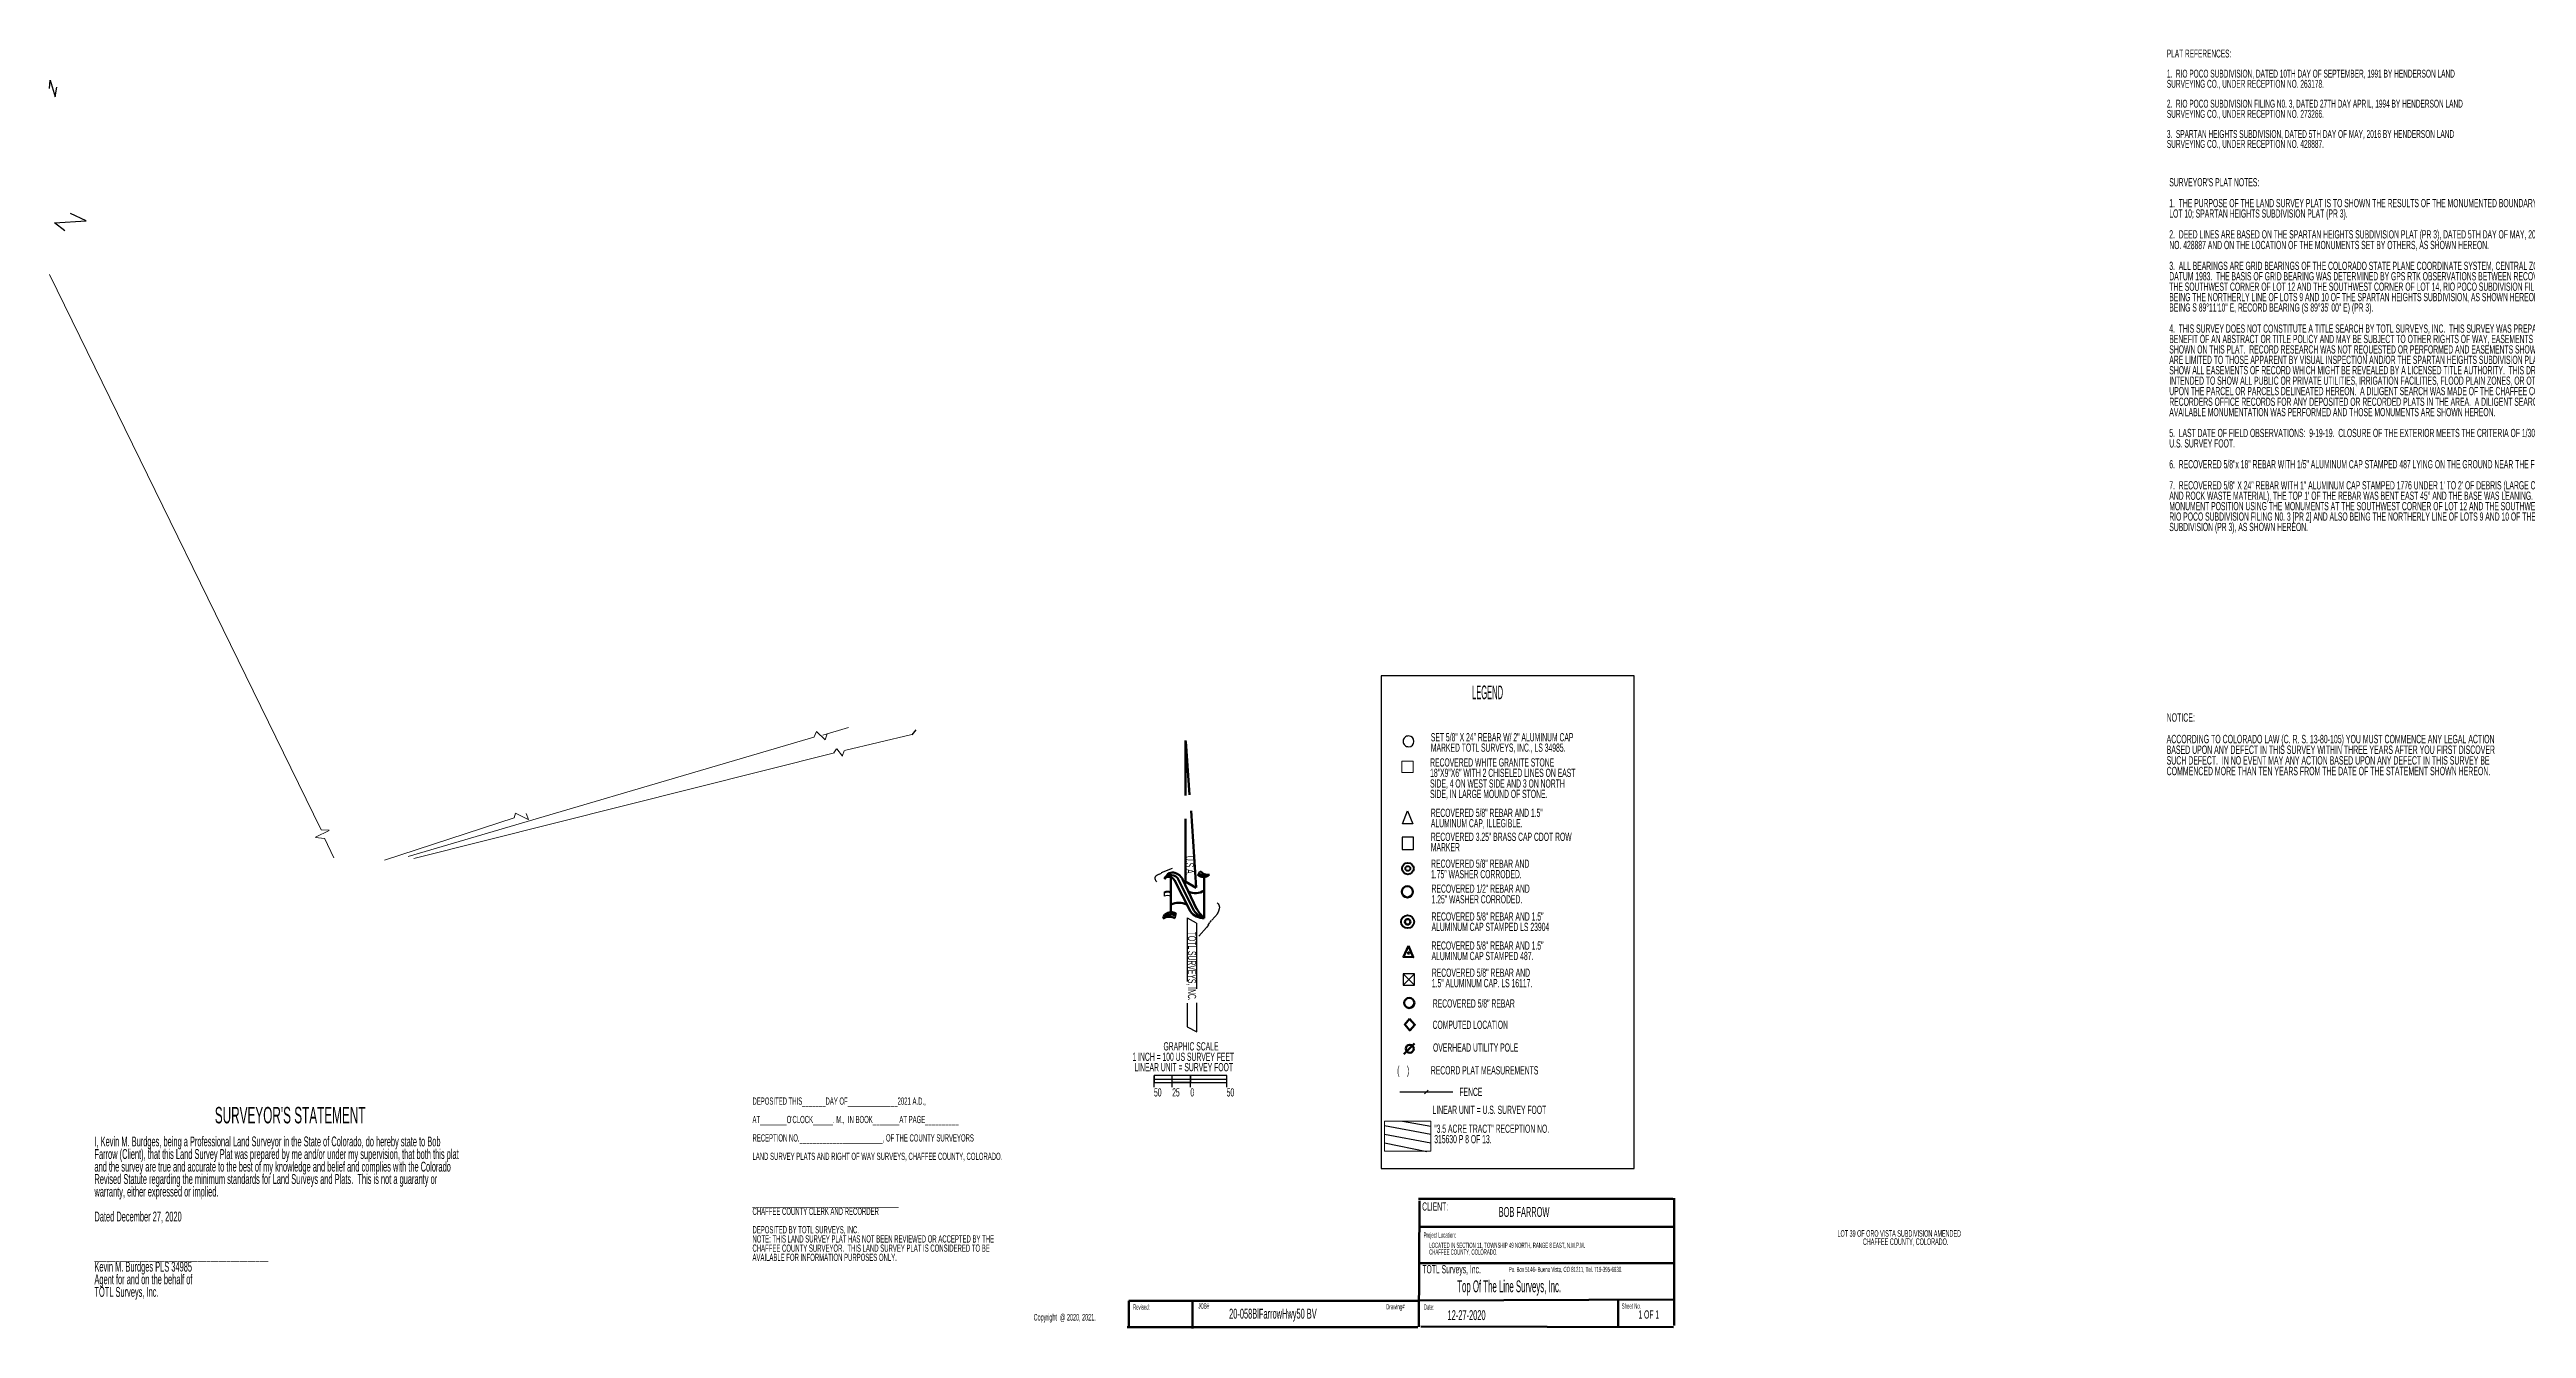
# Model space of a CAD drawing. Extents: x 2835785 to 2851632, y 1243954 to 1251877.
# Drawn here: x 2849274 to 2850296, y 1247658 to 1248185 of the extents above; entities that cross this region are included whole.
import ezdxf

# ---------------------------------------------------------------- set-up
doc = ezdxf.new("R2010")
doc.units = 0
doc.header["$MEASUREMENT"] = 0
for name, pattern in [('Dash Dot6', [194.363279, 48.590819, -43.731734, 9.718163, -43.731743, 48.590819]), ('Dash Dot7', [193.865847, 48.466461, -43.619812, 9.693292, -43.619821, 48.466461]), ('Dash Dot8', [177.869152, 44.467287, -40.020556, 8.893457, -40.020564, 44.467287]), ('Dash Dot9', [178.598509, 44.649626, -40.184661, 8.929925, -40.18467, 44.649626]), ('Dash Long2', [77.125368, 33.61875, -9.887867, 33.61875]), ('Dash Long3', [428.578266, 186.816169, -54.945928, 186.816169]), ('Dash Med', [212.629034, 76.908372, -58.812289, 76.908372]), ('Dash Med1', [211.059148, 76.340542, -58.378065, 76.340542]), ('Dash Med2', [209.487385, 75.772031, -57.943322, 75.772031]), ('Dash Med3', [214.900376, 77.729922, -59.440532, 77.729922]), ('Fence Rail13', [655.764611, 262.305841, -131.15293, 262.305841]), ('Long Dash3', [331.917894, 110.639298, -55.319649, 110.639298, -55.319649])]:
    doc.linetypes.add(name, pattern=pattern)
for name, color, linetype, true_color in [('Dot_Layer', 7, 'Continuous', 0x000000), ('Layout', 5, 'Continuous', 0x0000ff), ('R315630P7', 5, 'Continuous', 0x0000ff), ('Text', 5, 'Continuous', 0x0000ff)]:
    doc.layers.add(name, color=color, linetype=linetype, true_color=true_color)

msp = doc.modelspace()

# ---------------------------------------------------------------- texts
at = {"layer": 'Layout'}
for s, height, width, p in [('PLAT REFERENCES:', 3.258, 0.49368, (2850147.8, 1248182.2)), ('1.  RIO POCO SUBDIVISION, DATED 10TH DAY OF SEPTEMBER, 1991 BY HENDERSON LAND ', 3.258, 0.49368, (2850147.8, 1248173.9)), ('SURVEYING CO., UNDER RECEPTION NO. 263178.', 3.258, 0.49368, (2850147.8, 1248169.7)), ('2.  RIO POCO SUBDIVISION FILING N0. 3, DATED 27TH DAY APRIL, 1994 BY HENDERSON LAND ', 3.258, 0.49368, (2850147.8, 1248161.5)), ('SURVEYING CO., UNDER RECEPTION NO. 273266.', 3.258, 0.49368, (2850147.8, 1248157.3)), ('3.  SPARTAN HEIGHTS SUBDIVISION, DATED 5TH DAY OF MAY, 2016 BY HENDERSON LAND ', 3.258, 0.49368, (2850147.8, 1248149)), ('SURVEYING CO., UNDER RECEPTION NO. 428887.', 3.258, 0.49368, (2850147.8, 1248144.9)), ("SURVEYOR'S PLAT NOTES:", 3.395, 0.493735, (2850148.8, 1248129)), ('1.  THE PURPOSE OF THE LAND SURVEY PLAT IS TO SHOWN THE RESULTS OF THE MONUMENTED BOUNDARY SURVEY ON LOT 9 AND ', 3.395, 0.493735, (2850148.8, 1248120.4)), ('LOT 10; SPARTAN HEIGHTS SUBDIVISION PLAT (PR 3).', 3.395, 0.493735, (2850148.8, 1248116.1)), ('2.  DEED LINES ARE BASED ON THE SPARTAN HEIGHTS SUBDIVISION PLAT (PR 3), DATED 5TH DAY OF MAY, 2016 UNDER RECEPTION ', 3.395, 0.493735, (2850148.8, 1248107.5)), ('NO. 428887 AND ON THE LOCATION OF THE MONUMENTS SET BY OTHERS, AS SHOWN HEREON.', 3.395, 0.493735, (2850148.8, 1248103.1)), ('3.  ALL BEARINGS ARE GRID BEARINGS OF THE COLORADO STATE PLANE COORDINATE SYSTEM, CENTRAL ZONE, NORTH AMERICAN ', 3.395, 0.493735, (2850148.8, 1248094.5)), ('THE SOUTHWEST CORNER OF LOT 12 AND THE SOUTHWEST CORNER OF LOT 14, RIO POCO SUBDIVISION FILING N0. 3 [PR 2] AND ', 3.395, 0.493735, (2850148.8, 1248085.9)), ('DATUM 1983.  THE BASIS OF GRID BEARING WAS DETERMINED BY GPS RTK OBSERVATIONS BETWEEN RECOVERED MONUMENTS AT ', 3.395, 0.493735, (2850148.8, 1248090.2)), ('BEING THE NORTHERLY LINE OF LOTS 9 AND 10 OF THE SPARTAN HEIGHTS SUBDIVISION, AS SHOWN HEREON.  THAT BEARING ', 3.395, 0.493735, (2850148.8, 1248081.6)), ('BEING S 89%%D11\'10" E, RECORD BEARING (S 89%%D35\' 00" E) (PR 3).', 3.395, 0.493735, (2850148.8, 1248077.3)), ('4.  THIS SURVEY DOES NOT CONSTITUTE A TITLE SEARCH BY TOTL SURVEYS, INC.  THIS SURVEY WAS PREPARED WITHOUT THE ', 3.395, 0.493735, (2850148.8, 1248068.6)), ('BENEFIT OF AN ABSTRACT OR TITLE POLICY AND MAY BE SUBJECT TO OTHER RIGHTS OF WAY, EASEMENTS AND CONDITIONS NOT ', 3.395, 0.493735, (2850148.8, 1248064.3)), ('ARE LIMITED TO THOSE APPARENT BY VISUAL INSPECTION AND/OR THE SPARTAN HEIGHTS SUBDIVISION PLAT (PR 3) AND MAY NOT ', 3.395, 0.493735, (2850148.8, 1248055.7)), ('SHOWN ON THIS PLAT.  RECORD RESEARCH WAS NOT REQUESTED OR PERFORMED AND EASEMENTS SHOWN OR STATED HEREON ', 3.395, 0.493735, (2850148.8, 1248060)), ('SHOW ALL EASEMENTS OF RECORD WHICH MIGHT BE REVEALED BY A LICENSED TITLE AUTHORITY.  THIS DRAWING IS NOT ', 3.395, 0.493735, (2850148.8, 1248051.4)), ('INTENDED TO SHOW ALL PUBLIC OR PRIVATE UTILITIES, IRRIGATION FACILITIES, FLOOD PLAIN ZONES, OR OTHER IMPROVEMENTS ', 3.395, 0.493735, (2850148.8, 1248047.1)), ('UPON THE PARCEL OR PARCELS DELINEATED HEREON.  A DILIGENT SEARCH WAS MADE OF THE CHAFFEE COUNTY CLERK AND ', 3.395, 0.493735, (2850148.8, 1248042.8)), ('AVAILABLE MONUMENTATION WAS PERFORMED AND THOSE MONUMENTS ARE SHOWN HEREON.', 3.395, 0.493735, (2850148.8, 1248034.1)), ('RECORDERS OFFICE RECORDS FOR ANY DEPOSITED OR RECORDED PLATS IN THE AREA.  A DILIGENT SEARCH FOR THE CLOSEST ', 3.395, 0.493735, (2850148.8, 1248038.4)), ('5.  LAST DATE OF FIELD OBSERVATIONS:  9-19-19.  CLOSURE OF THE EXTERIOR MEETS THE CRITERIA OF 1/30,000.  LINEAR UNIT = ', 3.395, 0.493735, (2850148.8, 1248025.5)), ('U.S. SURVEY FOOT.', 3.395, 0.493735, (2850148.8, 1248021.2)), ('6.  RECOVERED 5/8"x 18" REBAR WITH 1/5" ALUMINUM CAP STAMPED 487 LYING ON THE GROUND NEAR THE FENCE CORNER.', 3.395, 0.493735, (2850148.8, 1248012.6)), ("AND ROCK WASTE MATERIAL), THE TOP 1' OF THE REBAR WAS BENT EAST 45%%D AND THE BASE WAS LEANING.  RE-ESTABLISHED THE ", 3.395, 0.493735, (2850148.8, 1247999.6)), ('7.  RECOVERED 5/8" X 24" REBAR WITH 1" ALUMINUM CAP STAMPED 1776 UNDER 1\' TO 2\' OF DEBRIS (LARGE CHUNKS OF CONCRETE ', 3.395, 0.493735, (2850148.8, 1248003.9)), ('MONUMENT POSITION USING THE MONUMENTS AT THE SOUTHWEST CORNER OF LOT 12 AND THE SOUTHWEST CORNER OF LOT 14, ', 3.395, 0.493735, (2850148.8, 1247995.3)), ('RIO POCO SUBDIVISION FILING N0. 3 [PR 2] AND ALSO BEING THE NORTHERLY LINE OF LOTS 9 AND 10 OF THE SPARTAN HEIGHTS ', 3.395, 0.493735, (2850148.8, 1247991)), ('SUBDIVISION (PR 3), AS SHOWN HEREON.', 3.395, 0.493735, (2850148.8, 1247986.7)), ('LEGEND', 5.63, 0.40061, (2849860.9, 1247917.3)), ('NOTICE:', 3.48, 0.493881, (2850147.7, 1247908)), ('ACCORDING TO COLORADO LAW (C. R. S. 13-80-105) YOU MUST COMMENCE ANY LEGAL ACTION ', 3.477, 0.493881, (2850147.7, 1247899.1)), ('RECOVERED WHITE GRANITE STONE ', 3.395, 0.493735, (2849843.6, 1247889.5)), ('SUCH DEFECT.  IN NO EVENT MAY ANY ACTION BASED UPON ANY DEFECT IN THIS SURVEY BE ', 3.477, 0.493881, (2850147.7, 1247890.3)), ('BASED UPON ANY DEFECT IN THIS SURVEY WITHIN THREE YEARS AFTER YOU FIRST DISCOVER ', 3.477, 0.493881, (2850147.7, 1247894.7)), ('SIDE, 4 ON WEST SIDE AND 3 ON NORTH ', 3.395, 0.493735, (2849843.6, 1247880.8)), ('18"X9"X6" WITH 2 CHISELED LINES ON EAST ', 3.395, 0.493735, (2849843.6, 1247885.2)), ('COMMENCED MORE THAN TEN YEARS FROM THE DATE OF THE STATEMENT SHOWN HEREON.', 3.477, 0.493881, (2850147.7, 1247885.9)), ('SIDE, IN LARGE MOUND OF STONE.', 3.395, 0.493735, (2849843.6, 1247876.5)), ('RECOVERED 5/8" REBAR AND 1.5" ', 3.395, 0.493735, (2849843.9, 1247868.7)), ('ALUMINUM CAP, ILLEGIBLE.', 3.395, 0.493735, (2849843.9, 1247864.4)), ('RECOVERED 3.25" BRASS CAP CDOT ROW ', 3.395, 0.493735, (2849843.9, 1247858.8)), ('MARKER', 3.39, 0.493735, (2849843.9, 1247854.5)), ('RECOVERED 5/8" REBAR AND ', 3.395, 0.493735, (2849844, 1247847.7)), ('1.75" WASHER CORRODED.', 3.395, 0.493735, (2849844, 1247843.4)), ('RECOVERED 1/2" REBAR AND ', 3.395, 0.493735, (2849844.2, 1247837.4)), ('1.25" WASHER CORRODED.', 3.395, 0.493735, (2849844.2, 1247833)), ('RECOVERED 5/8" REBAR AND 1.5" ', 3.395, 0.493735, (2849844.2, 1247825.9)), ('ALUMINUM CAP STAMPED LS 23904 ', 3.395, 0.493735, (2849844.2, 1247821.6)), ('ALUMINUM CAP STAMPED 487.', 3.395, 0.493735, (2849844.2, 1247809.6)), ('RECOVERED 5/8" REBAR AND 1.5" ', 3.395, 0.493735, (2849844.2, 1247813.9)), ('RECOVERED 5/8" REBAR AND ', 3.395, 0.493735, (2849844.3, 1247802.7)), ('1.5" ALUMINUM CAP. LS 16117.', 3.395, 0.493735, (2849844.3, 1247798.4)), ('RECOVERED 5/8" REBAR ', 3.395, 0.493735, (2849844.7, 1247790)), ('COMPUTED LOCATION', 3.395, 0.493735, (2849844.6, 1247781.2)), ('1 INCH = 100 US SURVEY FEET', 3.395, 0.493735, (2849720.7, 1247768)), ('GRAPHIC SCALE', 3.395, 0.493735, (2849733.5, 1247772.3)), ('OVERHEAD UTILITY POLE', 3.395, 0.493735, (2849844.8, 1247771.8)), ('LINEAR UNIT = SURVEY FOOT', 3.395, 0.493735, (2849721.5, 1247763.7)), ('(    )', 3.39, 0.493735, (2849830, 1247762.4)), ('RECORD PLAT MEASUREMENTS', 3.395, 0.493735, (2849843.9, 1247762.4)), ("SURVEYOR'S STATEMENT", 6.79, 0.535253, (2849341.8, 1247742.2)), ('DEPOSITED THIS_______DAY OF_______________2021 A.D., ', 2.987, 0.493897, (2849563.8, 1247749.9)), ('50', 3.39, 0.493735, (2849729.6, 1247753.3)), ('25', 3.39, 0.493735, (2849737.1, 1247753.3)), ('0', 3.39, 0.493735, (2849744.6, 1247753.3)), ('50', 3.39, 0.493735, (2849759.6, 1247753.3)), ('LINEAR UNIT = U.S. SURVEY FOOT', 3.395, 0.493735, (2849844.6, 1247746.1)), ('FENCE', 3.39, 0.493735, (2849855.7, 1247753.5)), ("AT________O'CLOCK______. M.,  IN BOOK________AT PAGE__________ ", 2.987, 0.493897, (2849563.8, 1247742.3)), ('RECEPTION NO._________________________, OF THE COUNTY SURVEYORS', 2.987, 0.493897, (2849563.8, 1247734.7)), ('"3.5 ACRE TRACT" RECEPTION NO. ', 3.395, 0.493735, (2849845.3, 1247738.3)), ('315630 P 8 OF 13.', 3.395, 0.493735, (2849845.3, 1247734)), ('I, Kevin M. Burdges, being a Professional Land Surveyor in the State of Colorado, do hereby state to Bob ', 4.0733, 0.494032, (2849292.1, 1247732.7)), ('Farrow (Client), that this Land Survey Plat was prepared by me and/or under my supervision, that both this plat ', 4.0733, 0.494032, (2849292.1, 1247727.5)), ('LAND SURVEY PLATS AND RIGHT OF WAY SURVEYS, CHAFFEE COUNTY, COLORADO.', 2.987, 0.493897, (2849563.8, 1247727.1)), ('and the survey are true and accurate to the best of my knowledge and belief and complies with the Colorado ', 4.0733, 0.494032, (2849292.1, 1247722.3)), ('Revised Statute regarding the minimum standards for Land Surveys and Plats.  This is not a guaranty or ', 4.0733, 0.494032, (2849292.1, 1247717.2)), ('warranty, either expressed or implied.  ', 4.073, 0.494032, (2849292.1, 1247712)), ('____________________________________________', 2.987, 0.493897, (2849563.8, 1247708.1)), ('CHAFFEE COUNTY CLERK AND RECORDER', 2.987, 0.493897, (2849563.8, 1247704.4)), ('CLIENT:', 3.39, 0.493735, (2849840.3, 1247706.2)), ('BOB FARROW', 4.07, 0.494032, (2849871.9, 1247703.6)), ('Dated December 27, 2020', 4.073, 0.494032, (2849292.1, 1247701.7)), ('DEPOSITED BY TOTL SURVEYS, INC.', 2.987, 0.493897, (2849563.8, 1247696.8)), ('Project Location:', 2.173, 0.494096, (2849840.9, 1247695)), ('LOT 39 OF ORO VISTA SUBDIVISION AMENDED', 2.715, 0.494403, (2850011.8, 1247695.4)), ('AVAILABLE FOR INFORMATION PURPOSES ONLY.', 2.987, 0.493897, (2849563.8, 1247685.4)), ('CHAFFEE COUNTY SURVEYOR.  THIS LAND SURVEY PLAT IS CONSIDERED TO BE ', 2.987, 0.493897, (2849563.8, 1247689.2)), ('NOTE: THIS LAND SURVEY PLAT HAS NOT BEEN REVIEWED OR ACCEPTED BY THE ', 2.987, 0.493897, (2849563.8, 1247693)), ('CHAFFEE COUNTY, COLORADO.', 2.173, 0.494096, (2849843.2, 1247688)), ('LOCATED IN SECTION 11, TOWNSHIP 49 NORTH, RANGE 8 EAST, N.M.P.M.', 2.173, 0.494096, (2849843.2, 1247690.8)), ('CHAFFEE COUNTY, COLORADO.', 2.715, 0.494403, (2850022.3, 1247692)), ('__________________________________________', 4.073, 0.494032, (2849292.1, 1247686.1)), ('Agent for and on the behalf of', 4.073, 0.494032, (2849292.1, 1247675.8)), ('Kevin M. Burdges PLS 34985', 4.073, 0.494032, (2849292.1, 1247681)), ('TOTL Surveys, Inc.', 3.395, 0.493735, (2849840.4, 1247680.3)), ('Top Of The Line Surveys, Inc.', 4.888, 0.493785, (2849854.8, 1247672.5)), ('Po. Box 5146- Buena Vista, CO 81211, Tel. 719-395-6630.', 2.173, 0.494096, (2849876.1, 1247680.8)), ('TOTL Surveys, Inc.', 4.073, 0.494032, (2849292.1, 1247670.6)), ('Revised:', 2.17, 0.494096, (2849720.9, 1247665.3)), ('JOB#', 2.17, 0.494096, (2849747.9, 1247665.7)), ('20-058BlFarrowHwy50 BV', 4.073, 0.494032, (2849760.6, 1247661.6)), ('Drawing#', 2.17, 0.494096, (2849825.5, 1247665.4)), ('Date:', 2.17, 0.494096, (2849841, 1247665.3)), ('Sheet No.', 2.17, 0.494096, (2849922.7, 1247665.7)), ('Copyright  @ 2020, 2021.', 2.715, 0.494403, (2849679.9, 1247660.8)), ('12-27-2020', 4.07, 0.494032, (2849850.8, 1247661)), ('1 OF 1', 3.39, 0.493735, (2849929.6, 1247661.6))]:
    msp.add_text(s, height=height, dxfattribs=dict(at, width=width)).set_placement(p)
at = {"layer": 'Layout', "color": 5, "true_color": 0x0000ff, "width": 0.493735}
for s, p in [('SET 5/8" X 24" REBAR W/ 2" ALUMINUM CAP', (2849843.9, 1247899.9)), ('MARKED TOTL SURVEYS, INC., LS 34985.', (2849843.9, 1247895.6))]:
    msp.add_text(s, height=3.395, dxfattribs=at).set_placement(p)
at = {"layer": 'Text', "width": 0.493735}
for s, height, p in [('U.S.A.', 3.39, (2849742.7, 1247852.6)), ('TOTL SURVEYS, INC.', 3.395, (2849743.6, 1247821.3))]:
    msp.add_text(s, height=height, rotation=269.9784, dxfattribs=at).set_placement(p)

# ---------------------------------------------------------------- linework, layer by layer
at = {"layer": 'Dot_Layer', "color": 18, "linetype": 'ByBlock', "lineweight": 25, "ltscale": 30, "true_color": 0x000000}
msp.add_line((2849743.3, 1247827.1), (2849747, 1247825), dxfattribs=at)
at = {"layer": 'Layout', "color": 5, "linetype": 'ByBlock', "ltscale": 30, "true_color": 0x0000ff}
for p, q in [((2849273.6, 1248169.4), (2849273.8, 1248172.9)), ((2849273.8, 1248172.9), (2849275.9, 1248166)), ((2849275.9, 1248166), (2849276.6, 1248170)), ((2849288.7, 1248114.8), (2849282.2, 1248117.8)), ((2849275.6, 1248113.9), (2849288.7, 1248114.8)), ((2849279.9, 1248110.7), (2849275.6, 1248113.9)), ((2849729.6, 1247757.1), (2849729.6, 1247762)), ((2849729.6, 1247759), (2849729.6, 1247762)), ((2849729.6, 1247760.5), (2849759.6, 1247760.5)), ((2849737.1, 1247757.1), (2849737.1, 1247762)), ((2849737.1, 1247759), (2849737.1, 1247762)), ((2849744.6, 1247757.1), (2849744.6, 1247762)), ((2849744.6, 1247759), (2849744.6, 1247762)), ((2849759.6, 1247757.1), (2849759.6, 1247762))]:
    msp.add_line(p, q, dxfattribs=at)
at = {"layer": 'Layout', "color": 5, "linetype": 'ByBlock', "lineweight": 13, "ltscale": 30, "true_color": 0x0000ff}
for p, q in [((2849589.2, 1247901.5), (2849590.3, 1247904)), ((2849590.2, 1247904), (2849593.8, 1247900.5)), ((2849593.8, 1247900.5), (2849594.6, 1247903)), ((2849597.4, 1247895.1), (2849598.5, 1247896.8)), ((2849598.6, 1247896.8), (2849601, 1247893.8)), ((2849601, 1247894), (2849601.7, 1247896)), ((2849465.4, 1247868.3), (2849465.9, 1247870.3)), ((2849465.9, 1247870.3), (2849471.2, 1247867.6)), ((2849471.3, 1247867.6), (2849470.4, 1247870.1)), ((2849383.4, 1247860.3), (2849389, 1247863.1)), ((2849387.1, 1247859.8), (2849383.4, 1247860.2)), ((2849389, 1247863.2), (2849385.7, 1247863.4)), ((2849390.9, 1247851.8), (2849387.1, 1247859.9))]:
    msp.add_line(p, q, dxfattribs=at)
at = {"layer": 'Layout', "color": 5, "linetype": 'ByBlock', "lineweight": 50, "ltscale": 30, "true_color": 0x0000ff}
for p, q in [((2849742.6, 1247877.6), (2849742.6, 1247900.2)), ((2849742.7, 1247899.9), (2849744.2, 1247877.8)), ((2849744.9, 1247871.2), (2849747, 1247839.6)), ((2849742.6, 1247841.9), (2849742.6, 1247867.9)), ((2849736.6, 1247843.7), (2849736.6, 1247829.3)), ((2849738, 1247842.6), (2849744.6, 1247829.6)), ((2849739.7, 1247842.7), (2849746, 1247830.1)), ((2849741.4, 1247843), (2849747.2, 1247830.7)), ((2849747, 1247839.4), (2849742.7, 1247841.9)), ((2849750.3, 1247843.9), (2849750.3, 1247826.9))]:
    msp.add_line(p, q, dxfattribs=at)
at = {"layer": 'Layout', "color": 18, "linetype": 'ByBlock', "lineweight": 0, "ltscale": 30, "true_color": 0x000000}
for p, q in [((2849831.9, 1247891.7), (2849836.6, 1247891.7)), ((2849831.9, 1247891.7), (2849831.9, 1247887.1)), ((2849836.6, 1247891.7), (2849836.6, 1247887.1)), ((2849831.9, 1247887.1), (2849836.6, 1247887.1))]:
    msp.add_line(p, q, dxfattribs=at)
at = {"layer": 'Layout', "color": 5, "linetype": 'ByBlock', "lineweight": 25, "ltscale": 30, "true_color": 0x0000ff}
for p, q in [((2849730.1, 1247843.7), (2849730.2, 1247844.1)), ((2849730.1, 1247843.2), (2849730.1, 1247843.7)), ((2849730.5, 1247842.1), (2849730.1, 1247843.2)), ((2849730.2, 1247844.1), (2849730.4, 1247844.4)), ((2849730.4, 1247844.4), (2849730.8, 1247844.7)), ((2849730.8, 1247841.9), (2849730.6, 1247842.1)), ((2849730.8, 1247844.7), (2849731.6, 1247845.1)), ((2849731.7, 1247845.1), (2849732.7, 1247845.5)), ((2849732.7, 1247845.7), (2849737.2, 1247847.5)), ((2849747.7, 1247844.8), (2849748.5, 1247846.3)), ((2849755.7, 1247833.2), (2849756.1, 1247832.9)), ((2849756.2, 1247829.8), (2849755.7, 1247828.6)), ((2849756.1, 1247832.8), (2849756.4, 1247832.4)), ((2849756.5, 1247830.8), (2849756.2, 1247829.8)), ((2849756.4, 1247832.4), (2849756.6, 1247831.5)), ((2849756.6, 1247831.4), (2849756.5, 1247830.8)), ((2849738.7, 1247828.8), (2849738.2, 1247826.8)), ((2849743.3, 1247827.1), (2849743.3, 1247800.7)), ((2849747.1, 1247824.9), (2849747.1, 1247797.8)), ((2849751.3, 1247823.1), (2849748.1, 1247819.5)), ((2849751.7, 1247823.6), (2849751.3, 1247823.1)), ((2849752.1, 1247824.2), (2849751.7, 1247823.6)), ((2849751.9, 1247824), (2849752.6, 1247825.1)), ((2849752.8, 1247825.2), (2849753.3, 1247826)), ((2849753.4, 1247826.1), (2849755.9, 1247828.9)), ((2849743.3, 1247791.8), (2849743.3, 1247782.1)), ((2849747.3, 1247780), (2849747.3, 1247792)), ((2849743.3, 1247782.1), (2849747.3, 1247780))]:
    msp.add_line(p, q, dxfattribs=at)
at = {"layer": 'Layout', "color": 18, "linetype": 'ByBlock', "lineweight": 25, "ltscale": 30, "true_color": 0x000000}
for p, q in [((2849832.4, 1247803.9), (2849837.1, 1247799.2)), ((2849837.1, 1247803.9), (2849832.4, 1247799.2))]:
    msp.add_line(p, q, dxfattribs=at)
at = {"layer": 'Layout', "color": 18, "linetype": 'ByBlock', "lineweight": 50, "ltscale": 30, "true_color": 0x000000}
msp.add_line((2849837.2, 1247775.2), (2849832.7, 1247770.7), dxfattribs=at)
at = {"layer": 'Layout', "color": 5, "linetype": 'ByBlock', "lineweight": 25, "true_color": 0x0000ff}
msp.add_line((2849842.8, 1247755.9), (2849841.3, 1247754.4), dxfattribs=at)
at = {"layer": 'Layout', "color": 5, "linetype": 'ByBlock', "lineweight": 80, "ltscale": 30, "true_color": 0x0000ff}
for p, q in [((2849943.8, 1247711), (2849838.8, 1247711)), ((2849839.2, 1247710.2), (2849839, 1247658.2)), ((2849944.3, 1247658.8), (2849944.3, 1247711.3)), ((2849943.9, 1247699.5), (2849838.9, 1247699.5)), ((2849943.9, 1247684.5), (2849838.9, 1247684.5)), ((2849794.8, 1247669), (2849719.2, 1247669)), ((2849719.2, 1247669), (2849719.2, 1247657.7)), ((2849745.5, 1247657.5), (2849745.5, 1247668.8)), ((2849839.2, 1247669), (2849794.2, 1247669)), ((2849944.2, 1247669.5), (2849838.9, 1247669.1)), ((2849921.3, 1247658.1), (2849921.3, 1247669.3)), ((2849718.5, 1247658.1), (2849793.5, 1247658.1)), ((2849793.5, 1247658.1), (2849838.5, 1247658.1)), ((2849839.7, 1247658.3), (2849944.1, 1247658.1))]:
    msp.add_line(p, q, dxfattribs=at)
at = {"layer": 'Layout', "color": 5, "linetype": 'Dash Med', "lineweight": 13, "ltscale": 30, "true_color": 0x0000ff}
msp.add_lwpolyline([(2849273.6, 1248092.6), (2849385.7, 1247863.4)], dxfattribs=at)
at = {"layer": 'Layout', "color": 5, "linetype": 'ByBlock', "lineweight": 25, "ltscale": 30, "true_color": 0x0000ff}
msp.add_lwpolyline([(2849823.4, 1247723.5), (2849927.9, 1247723.5), (2849927.9, 1247926.9), (2849823.4, 1247926.9), (2849823.4, 1247723.5)], dxfattribs=at)
at = {"layer": 'Layout', "color": 5, "linetype": 'Long Dash3', "lineweight": 13, "ltscale": 30, "true_color": 0x0000ff}
msp.add_lwpolyline([(2849603.4, 1247905.6), (2849592.8, 1247902.5)], dxfattribs=at)
at = {"layer": 'Layout', "color": 5, "linetype": 'Dash Long3', "lineweight": 13, "ltscale": 30, "true_color": 0x0000ff}
msp.add_lwpolyline([(2849629.6, 1247902.7), (2849601.8, 1247896.1)], dxfattribs=at)
at = {"layer": 'Layout', "color": 5, "linetype": 'Dash Long2', "ltscale": 30, "true_color": 0x0000ff}
msp.add_lwpolyline([(2849631.2, 1247904.7), (2849629.6, 1247902.6)], dxfattribs=at)
at = {"layer": 'Layout', "color": 18, "linetype": 'ByBlock', "lineweight": 25, "ltscale": 30, "true_color": 0x000000}
for points in [[(2849834.3, 1247871.2), (2849836.5, 1247865.8), (2849832.2, 1247865.8), (2849834.3, 1247871.2)], [(2849832, 1247860.3), (2849832, 1247855.3), (2849836.8, 1247855.3), (2849836.8, 1247860.3), (2849832, 1247860.3)], [(2849832.4, 1247803.9), (2849832.4, 1247799.3), (2849837.1, 1247799.3), (2849837.1, 1247803.9), (2849832.4, 1247803.9)]]:
    msp.add_lwpolyline(points, dxfattribs=at)
at = {"layer": 'Layout', "color": 18, "linetype": 'ByBlock', "lineweight": 50, "ltscale": 30, "true_color": 0x000000}
for points in [[(2849834.7, 1247815.5), (2849836.6, 1247810.8), (2849832.6, 1247810.9), (2849834.7, 1247815.5)], [(2849835.1, 1247785.3), (2849833.1, 1247783), (2849835.2, 1247780.6), (2849837.3, 1247782.9), (2849835.1, 1247785.3)]]:
    msp.add_lwpolyline(points, dxfattribs=at)
at = {"layer": 'Layout', "color": 5, "linetype": 'ByBlock', "ltscale": 30, "true_color": 0x0000ff}
for points in [[(2849729.6, 1247759), (2849759.6, 1247759), (2849759.6, 1247762), (2849729.6, 1247762), (2849729.6, 1247759)], [(2849729.6, 1247760.5), (2849737.1, 1247760.5), (2849737.1, 1247762), (2849729.6, 1247762), (2849729.6, 1247760.5)], [(2849737.1, 1247760.5), (2849744.6, 1247760.5), (2849744.6, 1247759), (2849737.1, 1247759), (2849737.1, 1247760.5)], [(2849744.6, 1247760.5), (2849759.6, 1247760.5), (2849759.6, 1247762), (2849744.6, 1247762), (2849744.6, 1247760.5)]]:
    msp.add_lwpolyline(points, dxfattribs=at)
at = {"layer": 'Layout', "color": 5, "linetype": 'Fence Rail13', "lineweight": 25, "ltscale": 30, "true_color": 0x0000ff}
msp.add_lwpolyline([(2849853, 1247755.1), (2849831.1, 1247755.1)], dxfattribs=at)
at = {"layer": 'Layout', "color": 5, "linetype": 'Dash Dot6', "lineweight": 25, "ltscale": 30, "true_color": 0x0000ff}
msp.add_lwpolyline([(2849824.7, 1247741.3), (2849843.9, 1247737.8)], dxfattribs=at)
at = {"layer": 'Layout', "color": 5, "linetype": 'ByBlock', "lineweight": 13, "ltscale": 30, "true_color": 0x0000ff}
msp.add_lwpolyline([(2849824.8, 1247730.7), (2849843.9, 1247730.7), (2849843.9, 1247743.1), (2849824.8, 1247743.1), (2849824.8, 1247730.7)], dxfattribs=at)
at = {"layer": 'Layout', "color": 5, "linetype": 'Dash Dot7', "lineweight": 25, "ltscale": 30, "true_color": 0x0000ff}
msp.add_lwpolyline([(2849824.8, 1247737.8), (2849843.9, 1247734.2)], dxfattribs=at)
at = {"layer": 'Layout', "color": 5, "linetype": 'Dash Dot9', "lineweight": 25, "ltscale": 30, "true_color": 0x0000ff}
msp.add_lwpolyline([(2849832.2, 1247743.1), (2849843.9, 1247741)], dxfattribs=at)
at = {"layer": 'Layout', "color": 5, "linetype": 'Dash Dot8', "lineweight": 25, "ltscale": 30, "true_color": 0x0000ff}
msp.add_lwpolyline([(2849824.8, 1247734.2), (2849842.3, 1247730.6)], dxfattribs=at)
at = {"layer": 'Layout', "color": 5, "linetype": 'ByBlock', "lineweight": -3, "ltscale": 30, "true_color": 0x0000ff}
msp.add_lwpolyline([(2849824.8, 1247730.7), (2849824.8, 1247730.7)], dxfattribs=at)
at = {"layer": 'Layout', "color": 18, "linetype": 'ByBlock', "lineweight": 40, "ltscale": 30, "true_color": 0x000000}
for centre, radius in [((2849834.4, 1247847.4), 2.41), ((2849834.4, 1247847.4), 1.01), ((2849834.3, 1247825.4), 2.69)]:
    msp.add_circle(centre, radius, dxfattribs=at)
at = {"layer": 'Layout', "color": 18, "linetype": 'ByBlock', "lineweight": 50, "ltscale": 30, "true_color": 0x000000}
for centre, radius in [((2849834.2, 1247837.8), 2.3), ((2849834.3, 1247825.4), 1.13), ((2849835, 1247791.9), 2.1), ((2849835.2, 1247773), 1.67)]:
    msp.add_circle(centre, radius, dxfattribs=at)
at = {"layer": 'Layout', "color": 5, "linetype": 'ByBlock', "lineweight": 50, "ltscale": 30, "true_color": 0x0000ff}
msp.add_circle((2849834.7, 1247812.5), 0.3, dxfattribs=at)
at = {"layer": 'Layout', "color": 5, "linetype": 'ByBlock', "ltscale": 30, "true_color": 0x0000ff}
for start, end in [(90.0001, 180.0001), (0, 90), (179.9998, 269.9999), (270.0001, 0.0001)]:
    msp.add_arc((2849834.7, 1247899.9), 2.24, start, end, dxfattribs=at)
at = {"layer": 'Layout', "color": 5, "linetype": 'ByBlock', "lineweight": 50, "ltscale": 30, "true_color": 0x0000ff}
for centre, radius, start, end in [((2849739.3, 1247840.4), 6.08, 122.9934, 153.5057), ((2849736.7, 1247841.4), 3.31, 23.7858, 149.2587), ((2849735.7, 1247841.3), 2.62, 30.8007, 136.0702), ((2849737.4, 1247841.6), 4.11, 79.4895, 110.4107), ((2849735.9, 1247839.5), 6.57, 31.7455, 69.9288), ((2849750, 1247847.4), 3.54, 228.1797, 312.632), ((2849750.8, 1247848.2), 3.81, 224.9575, 295.0171), ((2849752.1, 1247849.5), 4.75, 222.4226, 274.4377), ((2849736.7, 1247825.8), 3.54, 56.3207, 163.4018), ((2849739.8, 1247825.8), 7.5, 63.7832, 115.6677), ((2849746.8, 1247843.1), 5.89, 237.7244, 306.5077), ((2849750, 1247833.7), 6.76, 217.2673, 272.7345), ((2849753.3, 1247835.5), 9.11, 216.5471, 250.3648), ((2849762.5, 1247839.9), 17.8, 211.1163, 226.9444), ((2849735.8, 1247822.7), 4.79, 59.4021, 121.0317), ((2849736.5, 1247824.6), 3.81, 58.11, 144.1977)]:
    msp.add_arc(centre, radius, start, end, dxfattribs=at)
at = {"layer": 'Layout', "color": 5, "linetype": 'ByBlock', "lineweight": 25, "ltscale": 30, "true_color": 0x0000ff}
for centre, radius, start, end in [((2849739.3, 1247836.8), 5.57, 170.5733, 188.4775), ((2849735.2, 1247834), 3.57, 67.5387, 114.2002), ((2849735.2, 1247834.9), 3.07, 63.4349, 116.5651), ((2849735.2, 1247833.2), 3.07, 63.4349, 116.5651)]:
    msp.add_arc(centre, radius, start, end, dxfattribs=at)
at = {"layer": 'R315630P7', "color": 5, "linetype": 'Dash Med2', "lineweight": 13, "ltscale": 30, "true_color": 0x0000ff}
msp.add_lwpolyline([(2849589.2, 1247901.6), (2849421.7, 1247852.4)], dxfattribs=at)
at = {"layer": 'R315630P7', "color": 5, "linetype": 'Dash Med3', "lineweight": 13, "ltscale": 30, "true_color": 0x0000ff}
msp.add_lwpolyline([(2849597.7, 1247895.1), (2849424, 1247851.6)], dxfattribs=at)
at = {"layer": 'R315630P7', "color": 5, "linetype": 'Dash Med1', "lineweight": 13, "ltscale": 30, "true_color": 0x0000ff}
msp.add_lwpolyline([(2849465.4, 1247868.3), (2849411.9, 1247850.9)], dxfattribs=at)

msp.set_redraw_order([(e.dxf.handle, doc.entitydb.next_handle()) for e in msp.query("TEXT MTEXT ATTDEF DIMENSION ARC_DIMENSION")])  # texts and dimensions are drawn at this point

doc.saveas('drawing.dxf')
